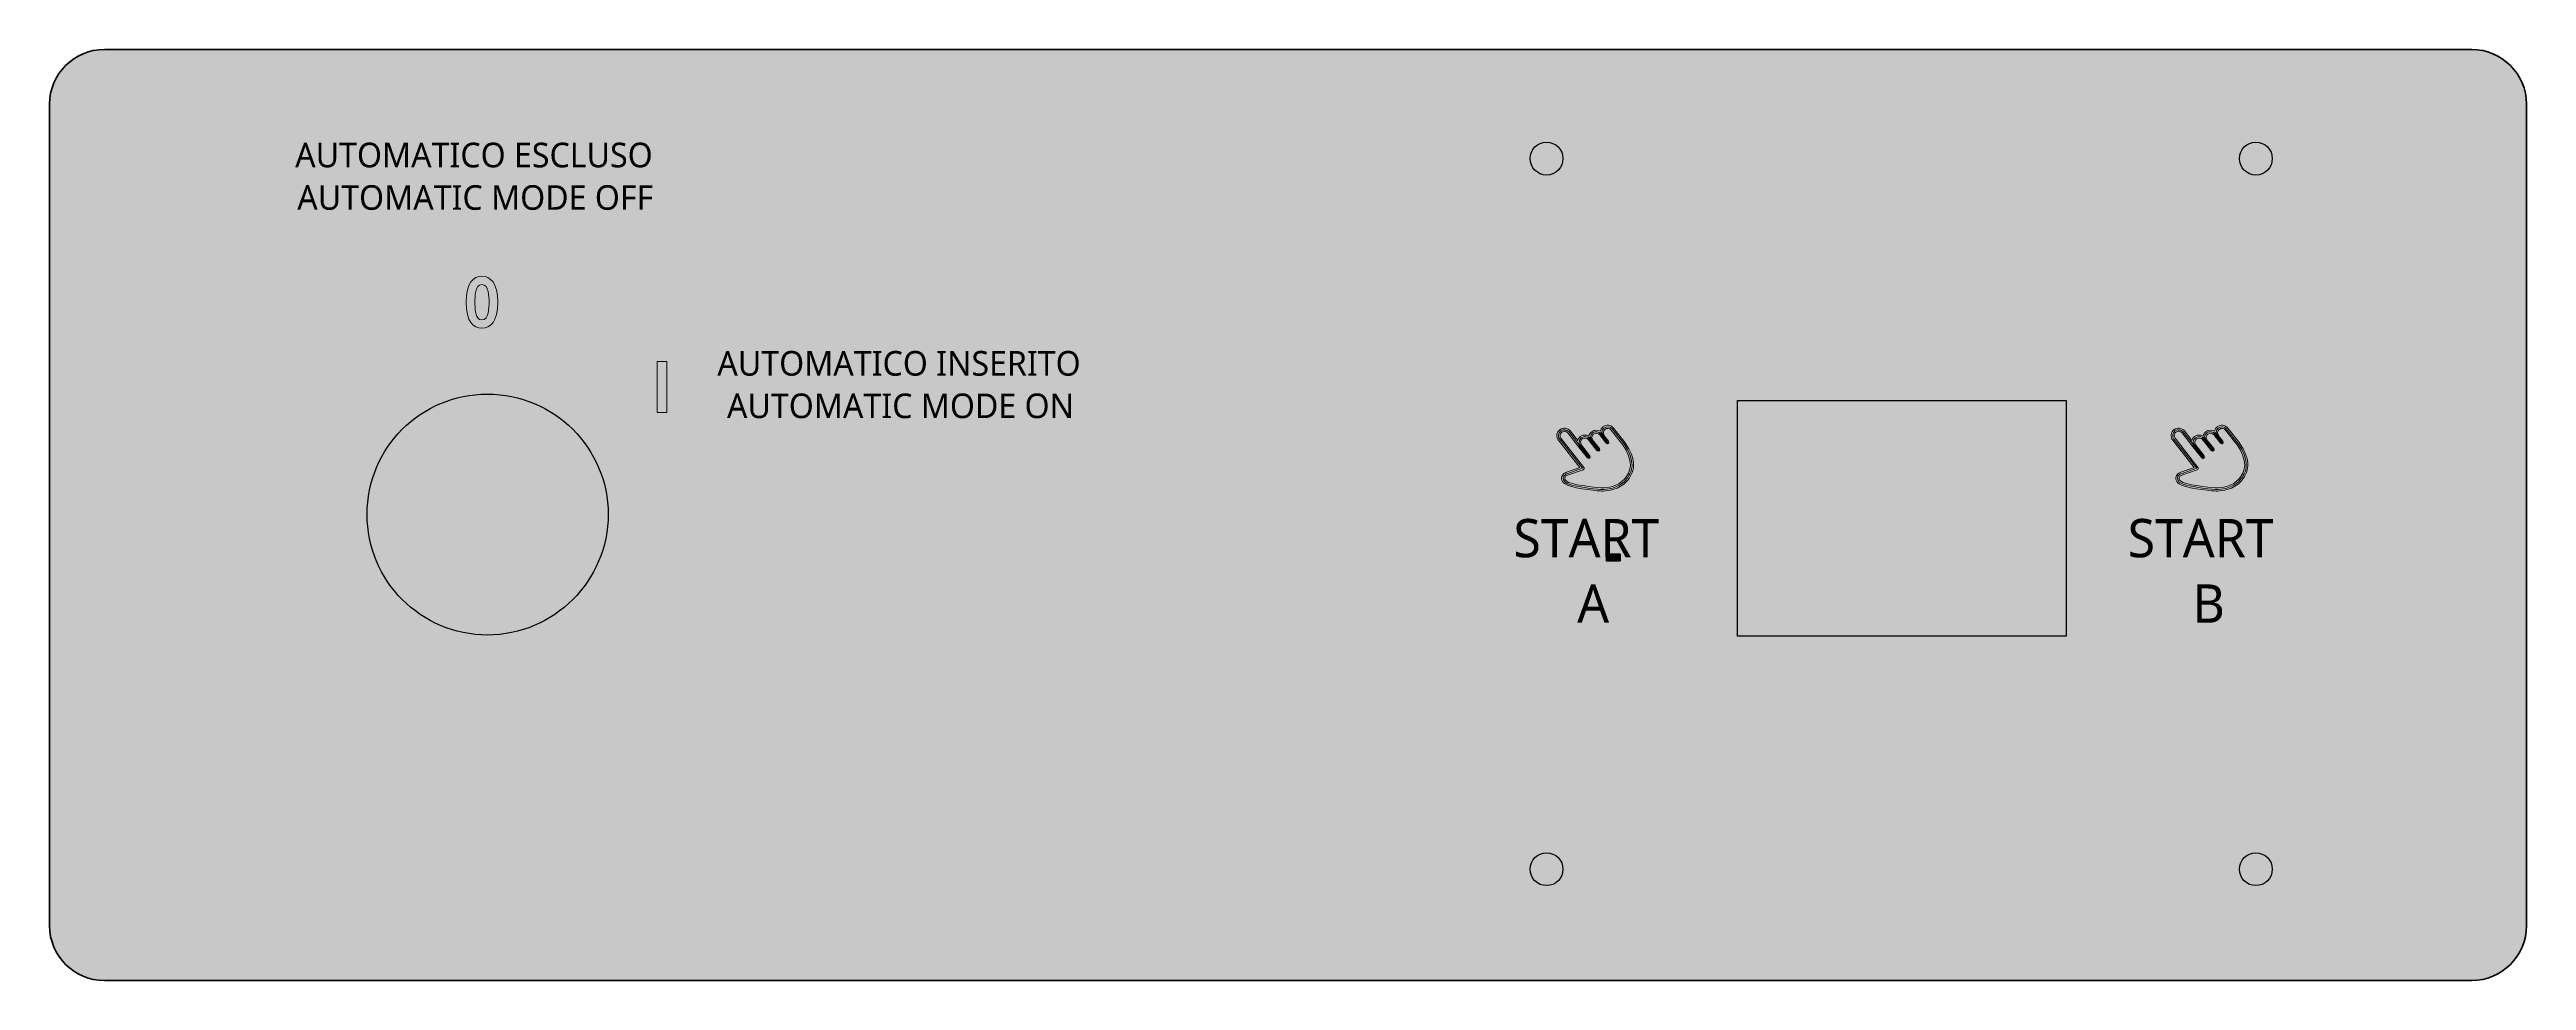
# Model space of a CAD drawing. Header units: millimetres. Extents: x -47 to 179, y -105 to -20.
import ezdxf

# ---------------------------------------------------------------- set-up
doc = ezdxf.new("R2010")
doc.units = ezdxf.units.MM
doc.header["$MEASUREMENT"] = 0
for name, color, linetype, lineweight in [('FUSTELLA', 7, 'Continuous', 0), ('Sfondo', 7, 'Continuous', 0), ('Simboli', 7, 'Continuous', 0), ('Testi', 7, 'Continuous', 0)]:
    doc.layers.add(name, color=color, linetype=linetype, lineweight=lineweight)

# ---------------------------------------------------------------- blocks, each defined once
blk = doc.blocks.new('Block_0')
at = {"layer": 'Simboli', "color": 9, "lineweight": 35, "true_color": 0xc8c8c8}
for p, q in [((96.7, -66.55), (95.44, -66.55)), ((95.44, -67.18), (95.44, -66.55)), ((96.7, -67.18), (96.7, -66.55))]:
    blk.add_line(p, q, dxfattribs=at)
blk = doc.blocks.new('Block_2')
at = {"layer": 'Simboli', "true_color": 0x000000, "transparency": 33554687}
h = blk.add_hatch(color=18, dxfattribs=at)
h.dxf.hatch_style = 2
edge = h.paths.add_edge_path()
edge.add_spline(control_points=[(91.61, -55.32), (91.52, -55.32), (91.44, -55.35), (91.36, -55.41), (91.28, -55.47), (91.22, -55.57), (91.21, -55.68), (91.2, -55.78), (91.23, -55.89), (91.29, -55.97), (91.29, -55.97), (93.37, -58.62), (93.37, -58.62), (93.4, -58.65), (93.41, -58.7), (93.4, -58.75), (93.39, -58.79), (93.35, -58.83), (93.31, -58.84), (93.31, -58.84), (91.89, -59.33), (91.89, -59.33), (91.85, -59.35), (91.72, -59.41), (91.67, -59.49), (91.65, -59.53), (91.62, -59.61), (91.65, -59.7), (91.69, -59.81), (91.81, -59.91), (91.99, -59.99), (92.76, -60.31), (95.02, -60.5), (95.04, -60.5), (95.04, -60.5), (95.04, -60.5), (95.05, -60.5), (95.12, -60.5), (96.15, -60.5), (96.85, -59.92), (97.12, -59.71), (97.45, -59.3), (97.58, -58.79), (97.59, -58.77), (97.89, -57.92), (96.93, -56.57), (96.93, -56.57), (95.87, -55.22), (95.87, -55.22), (95.74, -55.04), (95.48, -55.01), (95.31, -55.15), (95.14, -55.29), (95.11, -55.54), (95.24, -55.71), (95.24, -55.71), (95.24, -55.71), (95.24, -55.71), (95.29, -55.78), (95.28, -55.87), (95.22, -55.91), (95.16, -55.96), (95.07, -55.95), (95.02, -55.89), (95.02, -55.89), (95.02, -55.89), (95.02, -55.89), (95.02, -55.89), (94.84, -55.66), (94.84, -55.66), (94.7, -55.49), (94.45, -55.45), (94.27, -55.59), (94.19, -55.66), (94.14, -55.75), (94.12, -55.86), (94.11, -55.97), (94.14, -56.07), (94.21, -56.15), (94.25, -56.22), (94.24, -56.31), (94.18, -56.36), (94.12, -56.4), (94.03, -56.39), (93.98, -56.33), (93.98, -56.33), (93.8, -56.1), (93.8, -56.1), (93.73, -56.02), (93.64, -55.96), (93.53, -55.95), (93.43, -55.94), (93.32, -55.97), (93.24, -56.03), (93.06, -56.17), (93.03, -56.42), (93.17, -56.6), (93.22, -56.66), (93.21, -56.75), (93.14, -56.8), (93.08, -56.85), (92.99, -56.83), (92.94, -56.77), (92.94, -56.77), (92.94, -56.77), (92.94, -56.77), (92.94, -56.77), (92.94, -56.77), (92.94, -56.77), (92.94, -56.77), (91.93, -55.48), (91.93, -55.48), (91.85, -55.38), (91.73, -55.32), (91.61, -55.32)], knot_values=[0, 0, 0, 0, 1, 1, 1, 2, 2, 2, 3, 3, 3, 4, 4, 4, 5, 5, 5, 6, 6, 6, 7, 7, 7, 8, 8, 8, 9, 9, 9, 10, 10, 10, 11, 11, 11, 12, 12, 12, 13, 13, 13, 14, 14, 14, 15, 15, 15, 16, 16, 16, 17, 17, 17, 18, 18, 18, 19, 19, 19, 20, 20, 20, 21, 21, 21, 22, 22, 22, 23, 23, 23, 24, 24, 24, 25, 25, 25, 26, 26, 26, 27, 27, 27, 28, 28, 28, 29, 29, 29, 30, 30, 30, 31, 31, 31, 32, 32, 32, 33, 33, 33, 34, 34, 34, 35, 35, 35, 36, 36, 36, 37, 37, 37, 38, 38, 38, 38], degree=3, periodic=0)
edge = h.paths.add_edge_path()
edge.add_spline(control_points=[(95.05, -60.79), (95.04, -60.79), (95.03, -60.79), (95.03, -60.79), (94.92, -60.78), (92.69, -60.59), (91.88, -60.25), (91.55, -60.11), (91.43, -59.93), (91.38, -59.79), (91.33, -59.65), (91.35, -59.49), (91.43, -59.35), (91.53, -59.16), (91.77, -59.07), (91.79, -59.06), (91.79, -59.06), (93.03, -58.64), (93.03, -58.64), (93.03, -58.64), (91.07, -56.15), (91.07, -56.15), (90.84, -55.85), (90.89, -55.42), (91.19, -55.18), (91.48, -54.95), (91.92, -55), (92.15, -55.3), (92.15, -55.3), (92.82, -56.16), (92.82, -56.16), (92.86, -56.02), (92.95, -55.9), (93.06, -55.81), (93.2, -55.7), (93.38, -55.65), (93.57, -55.67), (93.67, -55.68), (93.76, -55.71), (93.85, -55.77), (93.88, -55.61), (93.97, -55.47), (94.1, -55.37), (94.33, -55.18), (94.65, -55.18), (94.89, -55.33), (94.92, -55.17), (95, -55.03), (95.13, -54.93), (95.28, -54.81), (95.46, -54.76), (95.64, -54.78), (95.82, -54.81), (95.98, -54.9), (96.1, -55.04), (96.1, -55.04), (97.16, -56.39), (97.16, -56.39), (97.16, -56.39), (97.16, -56.4), (97.16, -56.4), (98.23, -57.9), (97.87, -58.84), (97.85, -58.88), (97.71, -59.43), (97.34, -59.9), (97.03, -60.15), (96.28, -60.76), (95.23, -60.79), (95.05, -60.79)], knot_values=[0, 0, 0, 0, 1, 1, 1, 2, 2, 2, 3, 3, 3, 4, 4, 4, 5, 5, 5, 6, 6, 6, 7, 7, 7, 8, 8, 8, 9, 9, 9, 10, 10, 10, 11, 11, 11, 12, 12, 12, 13, 13, 13, 14, 14, 14, 15, 15, 15, 16, 16, 16, 17, 17, 17, 18, 18, 18, 19, 19, 19, 20, 20, 20, 21, 21, 21, 22, 22, 22, 23, 23, 23, 23], degree=3, periodic=0)
at = {"layer": 'Simboli', "true_color": 0xc8c8c8, "transparency": 33554687}
h = blk.add_hatch(color=9, dxfattribs=at)
h.dxf.hatch_style = 2
edge = h.paths.add_edge_path()
edge.add_spline(control_points=[(97.05, -56.48), (97.05, -56.48), (95.99, -55.13), (95.99, -55.13), (95.8, -54.89), (95.46, -54.85), (95.22, -55.04), (94.99, -55.22), (94.95, -55.57), (95.13, -55.8), (95.13, -55.8), (94.95, -55.57), (94.95, -55.57), (94.76, -55.34), (94.42, -55.29), (94.18, -55.48), (93.95, -55.66), (93.91, -56.01), (94.09, -56.24), (94.09, -56.24), (93.91, -56.01), (93.91, -56.01), (93.73, -55.78), (93.38, -55.74), (93.15, -55.92), (92.91, -56.11), (92.87, -56.45), (93.06, -56.68), (93.06, -56.68), (92.04, -55.39), (92.04, -55.39), (91.85, -55.15), (91.51, -55.11), (91.27, -55.3), (91.27, -55.3), (91.27, -55.3), (91.27, -55.3), (91.04, -55.48), (91, -55.83), (91.18, -56.06), (91.18, -56.06), (93.26, -58.71), (93.26, -58.71), (93.26, -58.71), (91.84, -59.2), (91.84, -59.2), (91.84, -59.2), (91.64, -59.27), (91.55, -59.42), (91.44, -59.62), (91.48, -59.93), (91.93, -60.12), (92.73, -60.45), (95.03, -60.65), (95.03, -60.65), (95.03, -60.65), (96.17, -60.67), (96.94, -60.04), (97.25, -59.79), (97.59, -59.34), (97.72, -58.83), (97.72, -58.83), (98.08, -57.93), (97.05, -56.48)], knot_values=[0, 0, 0, 0, 1, 1, 1, 2, 2, 2, 3, 3, 3, 4, 4, 4, 5, 5, 5, 6, 6, 6, 7, 7, 7, 8, 8, 8, 9, 9, 9, 10, 10, 10, 11, 11, 11, 12, 12, 12, 13, 13, 13, 14, 14, 14, 15, 15, 15, 16, 16, 16, 17, 17, 17, 18, 18, 18, 19, 19, 19, 20, 20, 20, 21, 21, 21, 21], degree=3, periodic=0)
at = {"layer": 'Simboli'}
for points, knots in [([(95.05, -60.79), (95.04, -60.79), (95.03, -60.79), (95.03, -60.79), (94.92, -60.78), (92.69, -60.59), (91.88, -60.25), (91.55, -60.11), (91.43, -59.93), (91.38, -59.79), (91.33, -59.65), (91.35, -59.49), (91.43, -59.35), (91.53, -59.16), (91.77, -59.07), (91.79, -59.06), (91.79, -59.06), (93.03, -58.64), (93.03, -58.64), (93.03, -58.64), (91.07, -56.15), (91.07, -56.15), (90.84, -55.85), (90.89, -55.42), (91.19, -55.18), (91.48, -54.95), (91.92, -55), (92.15, -55.3), (92.15, -55.3), (92.82, -56.16), (92.82, -56.16), (92.86, -56.02), (92.95, -55.9), (93.06, -55.81), (93.2, -55.7), (93.38, -55.65), (93.57, -55.67), (93.67, -55.68), (93.76, -55.71), (93.85, -55.77), (93.88, -55.61), (93.97, -55.47), (94.1, -55.37), (94.33, -55.18), (94.65, -55.18), (94.89, -55.33), (94.92, -55.17), (95, -55.03), (95.13, -54.93), (95.28, -54.81), (95.46, -54.76), (95.64, -54.78), (95.82, -54.81), (95.98, -54.9), (96.1, -55.04), (96.1, -55.04), (97.16, -56.39), (97.16, -56.39), (97.16, -56.39), (97.16, -56.4), (97.16, -56.4), (98.23, -57.9), (97.87, -58.84), (97.85, -58.88), (97.71, -59.43), (97.34, -59.9), (97.03, -60.15), (96.28, -60.76), (95.23, -60.79), (95.05, -60.79)], [0, 0, 0, 0, 1, 1, 1, 2, 2, 2, 3, 3, 3, 4, 4, 4, 5, 5, 5, 6, 6, 6, 7, 7, 7, 8, 8, 8, 9, 9, 9, 10, 10, 10, 11, 11, 11, 12, 12, 12, 13, 13, 13, 14, 14, 14, 15, 15, 15, 16, 16, 16, 17, 17, 17, 18, 18, 18, 19, 19, 19, 20, 20, 20, 21, 21, 21, 22, 22, 22, 23, 23, 23, 23]), ([(97.05, -56.48), (97.05, -56.48), (95.99, -55.13), (95.99, -55.13), (95.8, -54.89), (95.46, -54.85), (95.22, -55.04), (94.99, -55.22), (94.95, -55.57), (95.13, -55.8), (95.13, -55.8), (94.95, -55.57), (94.95, -55.57), (94.76, -55.34), (94.42, -55.29), (94.18, -55.48), (93.95, -55.66), (93.91, -56.01), (94.09, -56.24), (94.09, -56.24), (93.91, -56.01), (93.91, -56.01), (93.73, -55.78), (93.38, -55.74), (93.15, -55.92), (92.91, -56.11), (92.87, -56.45), (93.06, -56.68), (93.06, -56.68), (92.04, -55.39), (92.04, -55.39), (91.85, -55.15), (91.51, -55.11), (91.27, -55.3), (91.27, -55.3), (91.27, -55.3), (91.27, -55.3), (91.04, -55.48), (91, -55.83), (91.18, -56.06), (91.18, -56.06), (93.26, -58.71), (93.26, -58.71), (93.26, -58.71), (91.84, -59.2), (91.84, -59.2), (91.84, -59.2), (91.64, -59.27), (91.55, -59.42), (91.44, -59.62), (91.48, -59.93), (91.93, -60.12), (92.73, -60.45), (95.03, -60.65), (95.03, -60.65), (95.03, -60.65), (96.17, -60.67), (96.94, -60.04), (97.25, -59.79), (97.59, -59.34), (97.72, -58.83), (97.72, -58.83), (98.08, -57.93), (97.05, -56.48)], [0, 0, 0, 0, 1, 1, 1, 2, 2, 2, 3, 3, 3, 4, 4, 4, 5, 5, 5, 6, 6, 6, 7, 7, 7, 8, 8, 8, 9, 9, 9, 10, 10, 10, 11, 11, 11, 12, 12, 12, 13, 13, 13, 14, 14, 14, 15, 15, 15, 16, 16, 16, 17, 17, 17, 18, 18, 18, 19, 19, 19, 20, 20, 20, 21, 21, 21, 21]), ([(91.61, -55.32), (91.52, -55.32), (91.44, -55.35), (91.36, -55.41), (91.28, -55.47), (91.22, -55.57), (91.21, -55.68), (91.2, -55.78), (91.23, -55.89), (91.29, -55.97), (91.29, -55.97), (93.37, -58.62), (93.37, -58.62), (93.4, -58.65), (93.41, -58.7), (93.4, -58.75), (93.39, -58.79), (93.35, -58.83), (93.31, -58.84), (93.31, -58.84), (91.89, -59.33), (91.89, -59.33), (91.85, -59.35), (91.72, -59.41), (91.67, -59.49), (91.65, -59.53), (91.62, -59.61), (91.65, -59.7), (91.69, -59.81), (91.81, -59.91), (91.99, -59.99), (92.76, -60.31), (95.02, -60.5), (95.04, -60.5), (95.04, -60.5), (95.04, -60.5), (95.05, -60.5), (95.12, -60.5), (96.15, -60.5), (96.85, -59.92), (97.12, -59.71), (97.45, -59.3), (97.58, -58.79), (97.59, -58.77), (97.89, -57.92), (96.93, -56.57), (96.93, -56.57), (95.87, -55.22), (95.87, -55.22), (95.74, -55.04), (95.48, -55.01), (95.31, -55.15), (95.14, -55.29), (95.11, -55.54), (95.24, -55.71), (95.24, -55.71), (95.24, -55.71), (95.24, -55.71), (95.29, -55.78), (95.28, -55.87), (95.22, -55.91), (95.16, -55.96), (95.07, -55.95), (95.02, -55.89), (95.02, -55.89), (95.02, -55.89), (95.02, -55.89), (95.02, -55.89), (94.84, -55.66), (94.84, -55.66), (94.7, -55.49), (94.45, -55.45), (94.27, -55.59), (94.19, -55.66), (94.14, -55.75), (94.12, -55.86), (94.11, -55.97), (94.14, -56.07), (94.21, -56.15), (94.25, -56.22), (94.24, -56.31), (94.18, -56.36), (94.12, -56.4), (94.03, -56.39), (93.98, -56.33), (93.98, -56.33), (93.8, -56.1), (93.8, -56.1), (93.73, -56.02), (93.64, -55.96), (93.53, -55.95), (93.43, -55.94), (93.32, -55.97), (93.24, -56.03), (93.06, -56.17), (93.03, -56.42), (93.17, -56.6), (93.22, -56.66), (93.21, -56.75), (93.14, -56.8), (93.08, -56.85), (92.99, -56.83), (92.94, -56.77), (92.94, -56.77), (92.94, -56.77), (92.94, -56.77), (92.94, -56.77), (92.94, -56.77), (92.94, -56.77), (92.94, -56.77), (91.93, -55.48), (91.93, -55.48), (91.85, -55.38), (91.73, -55.32), (91.61, -55.32)], [0, 0, 0, 0, 1, 1, 1, 2, 2, 2, 3, 3, 3, 4, 4, 4, 5, 5, 5, 6, 6, 6, 7, 7, 7, 8, 8, 8, 9, 9, 9, 10, 10, 10, 11, 11, 11, 12, 12, 12, 13, 13, 13, 14, 14, 14, 15, 15, 15, 16, 16, 16, 17, 17, 17, 18, 18, 18, 19, 19, 19, 20, 20, 20, 21, 21, 21, 22, 22, 22, 23, 23, 23, 24, 24, 24, 25, 25, 25, 26, 26, 26, 27, 27, 27, 28, 28, 28, 29, 29, 29, 30, 30, 30, 31, 31, 31, 32, 32, 32, 33, 33, 33, 34, 34, 34, 35, 35, 35, 36, 36, 36, 37, 37, 37, 38, 38, 38, 38])]:
    blk.add_open_spline(points, degree=3, knots=knots, dxfattribs=at)
blk = doc.blocks.new('Block_3')
at = {"layer": 'Simboli', "true_color": 0x000000, "transparency": 33554687}
h = blk.add_hatch(color=18, dxfattribs=at)
h.dxf.hatch_style = 2
edge = h.paths.add_edge_path()
edge.add_spline(control_points=[(95.54, -56.47), (95.49, -56.47), (95.45, -56.45), (95.43, -56.41), (95.43, -56.41), (94.83, -55.66), (94.83, -55.66), (94.79, -55.6), (94.8, -55.51), (94.86, -55.47), (94.92, -55.42), (95.01, -55.43), (95.05, -55.49), (95.05, -55.49), (95.64, -56.24), (95.64, -56.24), (95.69, -56.3), (95.68, -56.39), (95.62, -56.44), (95.6, -56.46), (95.57, -56.47), (95.54, -56.47)], knot_values=[0, 0, 0, 0, 1, 1, 1, 2, 2, 2, 3, 3, 3, 4, 4, 4, 5, 5, 5, 6, 6, 6, 7, 7, 7, 7], degree=3, periodic=0)
at = {"layer": 'Simboli'}
blk.add_line((94.94, -55.57), (95.54, -56.33), dxfattribs=at)
blk.add_open_spline([(95.54, -56.47), (95.49, -56.47), (95.45, -56.45), (95.43, -56.41), (95.43, -56.41), (94.83, -55.66), (94.83, -55.66), (94.79, -55.6), (94.8, -55.51), (94.86, -55.47), (94.92, -55.42), (95.01, -55.43), (95.05, -55.49), (95.05, -55.49), (95.64, -56.24), (95.64, -56.24), (95.69, -56.3), (95.68, -56.39), (95.62, -56.44), (95.6, -56.46), (95.57, -56.47), (95.54, -56.47)], degree=3, knots=[0, 0, 0, 0, 1, 1, 1, 2, 2, 2, 3, 3, 3, 4, 4, 4, 5, 5, 5, 6, 6, 6, 7, 7, 7, 7], dxfattribs=at)
blk = doc.blocks.new('Block_1')
at = {"layer": 'Simboli', "true_color": 0x000000, "transparency": 33554687}
h = blk.add_hatch(color=18, dxfattribs=at)
h.dxf.hatch_style = 2
edge = h.paths.add_edge_path()
edge.add_spline(control_points=[(94.69, -57.14), (94.65, -57.14), (94.61, -57.12), (94.58, -57.08), (94.58, -57.08), (93.8, -56.1), (93.8, -56.1), (93.76, -56.03), (93.77, -55.94), (93.83, -55.9), (93.89, -55.85), (93.98, -55.86), (94.03, -55.92), (94.03, -55.92), (94.8, -56.9), (94.8, -56.9), (94.85, -56.97), (94.84, -57.06), (94.78, -57.1), (94.75, -57.13), (94.72, -57.14), (94.69, -57.14)], knot_values=[0, 0, 0, 0, 1, 1, 1, 2, 2, 2, 3, 3, 3, 4, 4, 4, 5, 5, 5, 6, 6, 6, 7, 7, 7, 7], degree=3, periodic=0)
h = blk.add_hatch(color=18, dxfattribs=at)
h.dxf.hatch_style = 2
edge = h.paths.add_edge_path()
edge.add_spline(control_points=[(93.83, -57.81), (93.79, -57.81), (93.75, -57.79), (93.72, -57.76), (93.72, -57.76), (92.94, -56.77), (92.94, -56.77), (92.9, -56.71), (92.91, -56.62), (92.97, -56.57), (93.03, -56.52), (93.12, -56.53), (93.17, -56.6), (93.17, -56.6), (93.94, -57.58), (93.94, -57.58), (93.99, -57.64), (93.98, -57.73), (93.92, -57.78), (93.89, -57.8), (93.86, -57.81), (93.83, -57.81)], knot_values=[0, 0, 0, 0, 1, 1, 1, 2, 2, 2, 3, 3, 3, 4, 4, 4, 5, 5, 5, 6, 6, 6, 7, 7, 7, 7], degree=3, periodic=0)
at = {"layer": 'Simboli'}
for points in [[(94.69, -57.14), (94.65, -57.14), (94.61, -57.12), (94.58, -57.08), (94.58, -57.08), (93.8, -56.1), (93.8, -56.1), (93.76, -56.03), (93.77, -55.94), (93.83, -55.9), (93.89, -55.85), (93.98, -55.86), (94.03, -55.92), (94.03, -55.92), (94.8, -56.9), (94.8, -56.9), (94.85, -56.97), (94.84, -57.06), (94.78, -57.1), (94.75, -57.13), (94.72, -57.14), (94.69, -57.14)], [(93.83, -57.81), (93.79, -57.81), (93.75, -57.79), (93.72, -57.76), (93.72, -57.76), (92.94, -56.77), (92.94, -56.77), (92.9, -56.71), (92.91, -56.62), (92.97, -56.57), (93.03, -56.52), (93.12, -56.53), (93.17, -56.6), (93.17, -56.6), (93.94, -57.58), (93.94, -57.58), (93.99, -57.64), (93.98, -57.73), (93.92, -57.78), (93.89, -57.8), (93.86, -57.81), (93.83, -57.81)]]:
    blk.add_open_spline(points, degree=3, knots=[0, 0, 0, 0, 1, 1, 1, 2, 2, 2, 3, 3, 3, 4, 4, 4, 5, 5, 5, 6, 6, 6, 7, 7, 7, 7], dxfattribs=at)
for name in ['Block_2', 'Block_3']:
    blk.add_blockref(name, (0, 0), dxfattribs=at)
blk = doc.blocks.new('Block_5')
at = {"layer": 'Simboli', "true_color": 0x000000, "transparency": 33554687}
h = blk.add_hatch(color=18, dxfattribs=at)
h.dxf.hatch_style = 2
edge = h.paths.add_edge_path()
edge.add_spline(control_points=[(147.65, -55.32), (147.57, -55.32), (147.48, -55.35), (147.41, -55.41), (147.32, -55.47), (147.27, -55.57), (147.26, -55.68), (147.24, -55.78), (147.27, -55.89), (147.34, -55.97), (147.34, -55.97), (149.42, -58.62), (149.42, -58.62), (149.45, -58.65), (149.46, -58.7), (149.44, -58.75), (149.43, -58.79), (149.4, -58.83), (149.35, -58.84), (149.35, -58.84), (147.93, -59.33), (147.93, -59.33), (147.89, -59.35), (147.77, -59.41), (147.72, -59.49), (147.7, -59.53), (147.66, -59.61), (147.7, -59.7), (147.73, -59.81), (147.85, -59.91), (148.03, -59.99), (148.8, -60.31), (151.06, -60.5), (151.09, -60.5), (151.09, -60.5), (151.09, -60.5), (151.09, -60.5), (151.16, -60.5), (152.2, -60.5), (152.9, -59.92), (153.16, -59.71), (153.5, -59.3), (153.63, -58.79), (153.64, -58.77), (153.94, -57.92), (152.98, -56.57), (152.98, -56.57), (151.92, -55.22), (151.92, -55.22), (151.78, -55.04), (151.53, -55.01), (151.35, -55.15), (151.18, -55.29), (151.15, -55.54), (151.29, -55.71), (151.29, -55.71), (151.29, -55.71), (151.29, -55.71), (151.34, -55.78), (151.33, -55.87), (151.26, -55.91), (151.2, -55.96), (151.11, -55.95), (151.06, -55.89), (151.06, -55.89), (151.06, -55.89), (151.06, -55.89), (151.06, -55.89), (150.88, -55.66), (150.88, -55.66), (150.74, -55.49), (150.49, -55.45), (150.32, -55.59), (150.23, -55.66), (150.18, -55.75), (150.17, -55.86), (150.15, -55.97), (150.18, -56.07), (150.25, -56.15), (150.3, -56.22), (150.29, -56.31), (150.23, -56.36), (150.16, -56.4), (150.07, -56.39), (150.03, -56.33), (150.03, -56.33), (149.84, -56.1), (149.84, -56.1), (149.78, -56.02), (149.68, -55.96), (149.58, -55.95), (149.47, -55.94), (149.37, -55.97), (149.28, -56.03), (149.11, -56.17), (149.08, -56.42), (149.21, -56.6), (149.26, -56.66), (149.25, -56.75), (149.19, -56.8), (149.13, -56.85), (149.04, -56.83), (148.99, -56.77), (148.99, -56.77), (148.99, -56.77), (148.99, -56.77), (148.99, -56.77), (148.99, -56.77), (148.99, -56.77), (148.99, -56.77), (147.97, -55.48), (147.97, -55.48), (147.89, -55.38), (147.77, -55.32), (147.65, -55.32)], knot_values=[0, 0, 0, 0, 1, 1, 1, 2, 2, 2, 3, 3, 3, 4, 4, 4, 5, 5, 5, 6, 6, 6, 7, 7, 7, 8, 8, 8, 9, 9, 9, 10, 10, 10, 11, 11, 11, 12, 12, 12, 13, 13, 13, 14, 14, 14, 15, 15, 15, 16, 16, 16, 17, 17, 17, 18, 18, 18, 19, 19, 19, 20, 20, 20, 21, 21, 21, 22, 22, 22, 23, 23, 23, 24, 24, 24, 25, 25, 25, 26, 26, 26, 27, 27, 27, 28, 28, 28, 29, 29, 29, 30, 30, 30, 31, 31, 31, 32, 32, 32, 33, 33, 33, 34, 34, 34, 35, 35, 35, 36, 36, 36, 37, 37, 37, 38, 38, 38, 38], degree=3, periodic=0)
edge = h.paths.add_edge_path()
edge.add_spline(control_points=[(151.1, -60.79), (151.08, -60.79), (151.08, -60.79), (151.07, -60.79), (150.97, -60.78), (148.73, -60.59), (147.92, -60.25), (147.59, -60.11), (147.47, -59.93), (147.43, -59.79), (147.38, -59.65), (147.39, -59.49), (147.47, -59.35), (147.58, -59.16), (147.81, -59.07), (147.84, -59.06), (147.84, -59.06), (149.07, -58.64), (149.07, -58.64), (149.07, -58.64), (147.11, -56.15), (147.11, -56.15), (146.88, -55.85), (146.93, -55.42), (147.23, -55.18), (147.53, -54.95), (147.96, -55), (148.19, -55.3), (148.19, -55.3), (148.87, -56.16), (148.87, -56.16), (148.91, -56.02), (148.99, -55.9), (149.1, -55.81), (149.25, -55.7), (149.43, -55.65), (149.61, -55.67), (149.71, -55.68), (149.81, -55.71), (149.89, -55.77), (149.93, -55.61), (150.01, -55.47), (150.14, -55.37), (150.38, -55.18), (150.69, -55.18), (150.93, -55.33), (150.96, -55.17), (151.05, -55.03), (151.18, -54.93), (151.32, -54.81), (151.5, -54.76), (151.68, -54.78), (151.87, -54.81), (152.03, -54.9), (152.14, -55.04), (152.14, -55.04), (153.2, -56.39), (153.2, -56.39), (153.2, -56.39), (153.21, -56.4), (153.21, -56.4), (154.27, -57.9), (153.91, -58.84), (153.9, -58.88), (153.76, -59.43), (153.38, -59.9), (153.08, -60.15), (152.32, -60.76), (151.27, -60.79), (151.1, -60.79)], knot_values=[0, 0, 0, 0, 1, 1, 1, 2, 2, 2, 3, 3, 3, 4, 4, 4, 5, 5, 5, 6, 6, 6, 7, 7, 7, 8, 8, 8, 9, 9, 9, 10, 10, 10, 11, 11, 11, 12, 12, 12, 13, 13, 13, 14, 14, 14, 15, 15, 15, 16, 16, 16, 17, 17, 17, 18, 18, 18, 19, 19, 19, 20, 20, 20, 21, 21, 21, 22, 22, 22, 23, 23, 23, 23], degree=3, periodic=0)
at = {"layer": 'Simboli', "true_color": 0xc8c8c8, "transparency": 33554687}
h = blk.add_hatch(color=9, dxfattribs=at)
h.dxf.hatch_style = 2
edge = h.paths.add_edge_path()
edge.add_spline(control_points=[(153.09, -56.48), (153.09, -56.48), (152.03, -55.13), (152.03, -55.13), (151.85, -54.89), (151.5, -54.85), (151.27, -55.04), (151.03, -55.22), (150.99, -55.57), (151.17, -55.8), (151.17, -55.8), (150.99, -55.57), (150.99, -55.57), (150.81, -55.34), (150.46, -55.29), (150.23, -55.48), (149.99, -55.66), (149.95, -56.01), (150.14, -56.24), (150.14, -56.24), (149.96, -56.01), (149.96, -56.01), (149.77, -55.78), (149.43, -55.74), (149.19, -55.92), (148.96, -56.11), (148.92, -56.45), (149.1, -56.68), (149.1, -56.68), (148.08, -55.39), (148.08, -55.39), (147.9, -55.15), (147.55, -55.11), (147.32, -55.3), (147.32, -55.3), (147.32, -55.3), (147.32, -55.3), (147.08, -55.48), (147.04, -55.83), (147.23, -56.06), (147.23, -56.06), (149.31, -58.71), (149.31, -58.71), (149.31, -58.71), (147.89, -59.2), (147.89, -59.2), (147.89, -59.2), (147.68, -59.27), (147.59, -59.42), (147.48, -59.62), (147.52, -59.93), (147.98, -60.12), (148.77, -60.45), (151.08, -60.65), (151.08, -60.65), (151.08, -60.65), (152.21, -60.67), (152.99, -60.04), (153.29, -59.79), (153.63, -59.34), (153.77, -58.83), (153.77, -58.83), (154.12, -57.93), (153.09, -56.48)], knot_values=[0, 0, 0, 0, 1, 1, 1, 2, 2, 2, 3, 3, 3, 4, 4, 4, 5, 5, 5, 6, 6, 6, 7, 7, 7, 8, 8, 8, 9, 9, 9, 10, 10, 10, 11, 11, 11, 12, 12, 12, 13, 13, 13, 14, 14, 14, 15, 15, 15, 16, 16, 16, 17, 17, 17, 18, 18, 18, 19, 19, 19, 20, 20, 20, 21, 21, 21, 21], degree=3, periodic=0)
at = {"layer": 'Simboli'}
for points, knots in [([(151.1, -60.79), (151.08, -60.79), (151.08, -60.79), (151.07, -60.79), (150.97, -60.78), (148.73, -60.59), (147.92, -60.25), (147.59, -60.11), (147.47, -59.93), (147.43, -59.79), (147.38, -59.65), (147.39, -59.49), (147.47, -59.35), (147.58, -59.16), (147.81, -59.07), (147.84, -59.06), (147.84, -59.06), (149.07, -58.64), (149.07, -58.64), (149.07, -58.64), (147.11, -56.15), (147.11, -56.15), (146.88, -55.85), (146.93, -55.42), (147.23, -55.18), (147.53, -54.95), (147.96, -55), (148.19, -55.3), (148.19, -55.3), (148.87, -56.16), (148.87, -56.16), (148.91, -56.02), (148.99, -55.9), (149.1, -55.81), (149.25, -55.7), (149.43, -55.65), (149.61, -55.67), (149.71, -55.68), (149.81, -55.71), (149.89, -55.77), (149.93, -55.61), (150.01, -55.47), (150.14, -55.37), (150.38, -55.18), (150.69, -55.18), (150.93, -55.33), (150.96, -55.17), (151.05, -55.03), (151.18, -54.93), (151.32, -54.81), (151.5, -54.76), (151.68, -54.78), (151.87, -54.81), (152.03, -54.9), (152.14, -55.04), (152.14, -55.04), (153.2, -56.39), (153.2, -56.39), (153.2, -56.39), (153.21, -56.4), (153.21, -56.4), (154.27, -57.9), (153.91, -58.84), (153.9, -58.88), (153.76, -59.43), (153.38, -59.9), (153.08, -60.15), (152.32, -60.76), (151.27, -60.79), (151.1, -60.79)], [0, 0, 0, 0, 1, 1, 1, 2, 2, 2, 3, 3, 3, 4, 4, 4, 5, 5, 5, 6, 6, 6, 7, 7, 7, 8, 8, 8, 9, 9, 9, 10, 10, 10, 11, 11, 11, 12, 12, 12, 13, 13, 13, 14, 14, 14, 15, 15, 15, 16, 16, 16, 17, 17, 17, 18, 18, 18, 19, 19, 19, 20, 20, 20, 21, 21, 21, 22, 22, 22, 23, 23, 23, 23]), ([(153.09, -56.48), (153.09, -56.48), (152.03, -55.13), (152.03, -55.13), (151.85, -54.89), (151.5, -54.85), (151.27, -55.04), (151.03, -55.22), (150.99, -55.57), (151.17, -55.8), (151.17, -55.8), (150.99, -55.57), (150.99, -55.57), (150.81, -55.34), (150.46, -55.29), (150.23, -55.48), (149.99, -55.66), (149.95, -56.01), (150.14, -56.24), (150.14, -56.24), (149.96, -56.01), (149.96, -56.01), (149.77, -55.78), (149.43, -55.74), (149.19, -55.92), (148.96, -56.11), (148.92, -56.45), (149.1, -56.68), (149.1, -56.68), (148.08, -55.39), (148.08, -55.39), (147.9, -55.15), (147.55, -55.11), (147.32, -55.3), (147.32, -55.3), (147.32, -55.3), (147.32, -55.3), (147.08, -55.48), (147.04, -55.83), (147.23, -56.06), (147.23, -56.06), (149.31, -58.71), (149.31, -58.71), (149.31, -58.71), (147.89, -59.2), (147.89, -59.2), (147.89, -59.2), (147.68, -59.27), (147.59, -59.42), (147.48, -59.62), (147.52, -59.93), (147.98, -60.12), (148.77, -60.45), (151.08, -60.65), (151.08, -60.65), (151.08, -60.65), (152.21, -60.67), (152.99, -60.04), (153.29, -59.79), (153.63, -59.34), (153.77, -58.83), (153.77, -58.83), (154.12, -57.93), (153.09, -56.48)], [0, 0, 0, 0, 1, 1, 1, 2, 2, 2, 3, 3, 3, 4, 4, 4, 5, 5, 5, 6, 6, 6, 7, 7, 7, 8, 8, 8, 9, 9, 9, 10, 10, 10, 11, 11, 11, 12, 12, 12, 13, 13, 13, 14, 14, 14, 15, 15, 15, 16, 16, 16, 17, 17, 17, 18, 18, 18, 19, 19, 19, 20, 20, 20, 21, 21, 21, 21]), ([(147.65, -55.32), (147.57, -55.32), (147.48, -55.35), (147.41, -55.41), (147.32, -55.47), (147.27, -55.57), (147.26, -55.68), (147.24, -55.78), (147.27, -55.89), (147.34, -55.97), (147.34, -55.97), (149.42, -58.62), (149.42, -58.62), (149.45, -58.65), (149.46, -58.7), (149.44, -58.75), (149.43, -58.79), (149.4, -58.83), (149.35, -58.84), (149.35, -58.84), (147.93, -59.33), (147.93, -59.33), (147.89, -59.35), (147.77, -59.41), (147.72, -59.49), (147.7, -59.53), (147.66, -59.61), (147.7, -59.7), (147.73, -59.81), (147.85, -59.91), (148.03, -59.99), (148.8, -60.31), (151.06, -60.5), (151.09, -60.5), (151.09, -60.5), (151.09, -60.5), (151.09, -60.5), (151.16, -60.5), (152.2, -60.5), (152.9, -59.92), (153.16, -59.71), (153.5, -59.3), (153.63, -58.79), (153.64, -58.77), (153.94, -57.92), (152.98, -56.57), (152.98, -56.57), (151.92, -55.22), (151.92, -55.22), (151.78, -55.04), (151.53, -55.01), (151.35, -55.15), (151.18, -55.29), (151.15, -55.54), (151.29, -55.71), (151.29, -55.71), (151.29, -55.71), (151.29, -55.71), (151.34, -55.78), (151.33, -55.87), (151.26, -55.91), (151.2, -55.96), (151.11, -55.95), (151.06, -55.89), (151.06, -55.89), (151.06, -55.89), (151.06, -55.89), (151.06, -55.89), (150.88, -55.66), (150.88, -55.66), (150.74, -55.49), (150.49, -55.45), (150.32, -55.59), (150.23, -55.66), (150.18, -55.75), (150.17, -55.86), (150.15, -55.97), (150.18, -56.07), (150.25, -56.15), (150.3, -56.22), (150.29, -56.31), (150.23, -56.36), (150.16, -56.4), (150.07, -56.39), (150.03, -56.33), (150.03, -56.33), (149.84, -56.1), (149.84, -56.1), (149.78, -56.02), (149.68, -55.96), (149.58, -55.95), (149.47, -55.94), (149.37, -55.97), (149.28, -56.03), (149.11, -56.17), (149.08, -56.42), (149.21, -56.6), (149.26, -56.66), (149.25, -56.75), (149.19, -56.8), (149.13, -56.85), (149.04, -56.83), (148.99, -56.77), (148.99, -56.77), (148.99, -56.77), (148.99, -56.77), (148.99, -56.77), (148.99, -56.77), (148.99, -56.77), (148.99, -56.77), (147.97, -55.48), (147.97, -55.48), (147.89, -55.38), (147.77, -55.32), (147.65, -55.32)], [0, 0, 0, 0, 1, 1, 1, 2, 2, 2, 3, 3, 3, 4, 4, 4, 5, 5, 5, 6, 6, 6, 7, 7, 7, 8, 8, 8, 9, 9, 9, 10, 10, 10, 11, 11, 11, 12, 12, 12, 13, 13, 13, 14, 14, 14, 15, 15, 15, 16, 16, 16, 17, 17, 17, 18, 18, 18, 19, 19, 19, 20, 20, 20, 21, 21, 21, 22, 22, 22, 23, 23, 23, 24, 24, 24, 25, 25, 25, 26, 26, 26, 27, 27, 27, 28, 28, 28, 29, 29, 29, 30, 30, 30, 31, 31, 31, 32, 32, 32, 33, 33, 33, 34, 34, 34, 35, 35, 35, 36, 36, 36, 37, 37, 37, 38, 38, 38, 38])]:
    blk.add_open_spline(points, degree=3, knots=knots, dxfattribs=at)
blk = doc.blocks.new('Block_6')
at = {"layer": 'Simboli', "true_color": 0x000000, "transparency": 33554687}
h = blk.add_hatch(color=18, dxfattribs=at)
h.dxf.hatch_style = 2
edge = h.paths.add_edge_path()
edge.add_spline(control_points=[(151.58, -56.47), (151.54, -56.47), (151.5, -56.45), (151.47, -56.41), (151.47, -56.41), (150.88, -55.66), (150.88, -55.66), (150.83, -55.6), (150.84, -55.51), (150.9, -55.47), (150.96, -55.42), (151.05, -55.43), (151.1, -55.49), (151.1, -55.49), (151.69, -56.24), (151.69, -56.24), (151.74, -56.3), (151.73, -56.39), (151.67, -56.44), (151.64, -56.46), (151.61, -56.47), (151.58, -56.47)], knot_values=[0, 0, 0, 0, 1, 1, 1, 2, 2, 2, 3, 3, 3, 4, 4, 4, 5, 5, 5, 6, 6, 6, 7, 7, 7, 7], degree=3, periodic=0)
at = {"layer": 'Simboli'}
blk.add_line((150.99, -55.57), (151.58, -56.33), dxfattribs=at)
blk.add_open_spline([(151.58, -56.47), (151.54, -56.47), (151.5, -56.45), (151.47, -56.41), (151.47, -56.41), (150.88, -55.66), (150.88, -55.66), (150.83, -55.6), (150.84, -55.51), (150.9, -55.47), (150.96, -55.42), (151.05, -55.43), (151.1, -55.49), (151.1, -55.49), (151.69, -56.24), (151.69, -56.24), (151.74, -56.3), (151.73, -56.39), (151.67, -56.44), (151.64, -56.46), (151.61, -56.47), (151.58, -56.47)], degree=3, knots=[0, 0, 0, 0, 1, 1, 1, 2, 2, 2, 3, 3, 3, 4, 4, 4, 5, 5, 5, 6, 6, 6, 7, 7, 7, 7], dxfattribs=at)
blk = doc.blocks.new('Block_4')
at = {"layer": 'Simboli', "true_color": 0x000000, "transparency": 33554687}
h = blk.add_hatch(color=18, dxfattribs=at)
h.dxf.hatch_style = 2
edge = h.paths.add_edge_path()
edge.add_spline(control_points=[(150.73, -57.14), (150.69, -57.14), (150.65, -57.12), (150.62, -57.08), (150.62, -57.08), (149.85, -56.1), (149.85, -56.1), (149.8, -56.03), (149.81, -55.94), (149.87, -55.9), (149.93, -55.85), (150.02, -55.86), (150.07, -55.92), (150.07, -55.92), (150.85, -56.9), (150.85, -56.9), (150.9, -56.97), (150.89, -57.06), (150.82, -57.1), (150.8, -57.13), (150.77, -57.14), (150.73, -57.14)], knot_values=[0, 0, 0, 0, 1, 1, 1, 2, 2, 2, 3, 3, 3, 4, 4, 4, 5, 5, 5, 6, 6, 6, 7, 7, 7, 7], degree=3, periodic=0)
h = blk.add_hatch(color=18, dxfattribs=at)
h.dxf.hatch_style = 2
edge = h.paths.add_edge_path()
edge.add_spline(control_points=[(149.87, -57.81), (149.83, -57.81), (149.79, -57.79), (149.76, -57.76), (149.76, -57.76), (148.99, -56.77), (148.99, -56.77), (148.94, -56.71), (148.95, -56.62), (149.01, -56.57), (149.07, -56.52), (149.16, -56.53), (149.21, -56.6), (149.21, -56.6), (149.99, -57.58), (149.99, -57.58), (150.04, -57.64), (150.02, -57.73), (149.96, -57.78), (149.94, -57.8), (149.91, -57.81), (149.87, -57.81)], knot_values=[0, 0, 0, 0, 1, 1, 1, 2, 2, 2, 3, 3, 3, 4, 4, 4, 5, 5, 5, 6, 6, 6, 7, 7, 7, 7], degree=3, periodic=0)
at = {"layer": 'Simboli'}
for points in [[(150.73, -57.14), (150.69, -57.14), (150.65, -57.12), (150.62, -57.08), (150.62, -57.08), (149.85, -56.1), (149.85, -56.1), (149.8, -56.03), (149.81, -55.94), (149.87, -55.9), (149.93, -55.85), (150.02, -55.86), (150.07, -55.92), (150.07, -55.92), (150.85, -56.9), (150.85, -56.9), (150.9, -56.97), (150.89, -57.06), (150.82, -57.1), (150.8, -57.13), (150.77, -57.14), (150.73, -57.14)], [(149.87, -57.81), (149.83, -57.81), (149.79, -57.79), (149.76, -57.76), (149.76, -57.76), (148.99, -56.77), (148.99, -56.77), (148.94, -56.71), (148.95, -56.62), (149.01, -56.57), (149.07, -56.52), (149.16, -56.53), (149.21, -56.6), (149.21, -56.6), (149.99, -57.58), (149.99, -57.58), (150.04, -57.64), (150.02, -57.73), (149.96, -57.78), (149.94, -57.8), (149.91, -57.81), (149.87, -57.81)]]:
    blk.add_open_spline(points, degree=3, knots=[0, 0, 0, 0, 1, 1, 1, 2, 2, 2, 3, 3, 3, 4, 4, 4, 5, 5, 5, 6, 6, 6, 7, 7, 7, 7], dxfattribs=at)
for name in ['Block_5', 'Block_6']:
    blk.add_blockref(name, (0, 0), dxfattribs=at)
blk = doc.blocks.new('Block_7')
at = {"layer": 'Testi', "true_color": 0xec672d, "transparency": 33554687}
h = blk.add_hatch(color=30, dxfattribs=at)
h.dxf.hatch_style = 2
edge = h.paths.add_edge_path()
edge.add_spline(control_points=[(-7.16, -45.16), (-6.51, -45.16), (-6.51, -44.04), (-6.51, -43.53), (-6.51, -43.06), (-6.51, -41.94), (-7.16, -41.94), (-7.8, -41.94), (-7.8, -43.06), (-7.8, -43.53), (-7.8, -44.04), (-7.8, -45.16), (-7.16, -45.16)], knot_values=[0, 0, 0, 0, 1, 1, 1, 2, 2, 2, 3, 3, 3, 4, 4, 4, 4], degree=3, periodic=0)
edge = h.paths.add_edge_path()
edge.add_spline(control_points=[(-7.16, -41.18), (-6.38, -41.18), (-5.72, -41.76), (-5.72, -43.53), (-5.72, -45.35), (-6.38, -45.92), (-7.16, -45.92), (-7.94, -45.92), (-8.6, -45.35), (-8.6, -43.53), (-8.6, -41.76), (-7.94, -41.18), (-7.16, -41.18)], knot_values=[0, 0, 0, 0, 1, 1, 1, 2, 2, 2, 3, 3, 3, 4, 4, 4, 4], degree=3, periodic=0)
at = {"layer": 'Testi'}
for points in [[(-7.16, -41.18), (-6.38, -41.18), (-5.72, -41.76), (-5.72, -43.53), (-5.72, -45.35), (-6.38, -45.92), (-7.16, -45.92), (-7.94, -45.92), (-8.6, -45.35), (-8.6, -43.53), (-8.6, -41.76), (-7.94, -41.18), (-7.16, -41.18)], [(-7.16, -45.16), (-6.51, -45.16), (-6.51, -44.04), (-6.51, -43.53), (-6.51, -43.06), (-6.51, -41.94), (-7.16, -41.94), (-7.8, -41.94), (-7.8, -43.06), (-7.8, -43.53), (-7.8, -44.04), (-7.8, -45.16), (-7.16, -45.16)]]:
    blk.add_open_spline(points, degree=3, knots=[0, 0, 0, 0, 1, 1, 1, 2, 2, 2, 3, 3, 3, 4, 4, 4, 4], dxfattribs=at)
blk = doc.blocks.new('Block_8')
at = {"layer": 'Testi', "true_color": 0xec672d, "transparency": 33554687}
h = blk.add_hatch(color=30, dxfattribs=at)
h.dxf.hatch_style = 2
edge = h.paths.add_edge_path()
edge.add_spline(control_points=[(8.84, -48.97), (8.84, -48.97), (9.72, -48.97), (9.72, -48.97), (9.72, -48.97), (9.72, -53.62), (9.72, -53.62), (9.72, -53.62), (8.84, -53.62), (8.84, -53.62), (8.84, -53.62), (8.84, -48.97), (8.84, -48.97)], knot_values=[0, 0, 0, 0, 1, 1, 1, 2, 2, 2, 3, 3, 3, 4, 4, 4, 4], degree=3, periodic=0)
at = {"layer": 'Testi'}
blk.add_open_spline([(8.84, -48.97), (8.84, -48.97), (9.72, -48.97), (9.72, -48.97), (9.72, -48.97), (9.72, -53.62), (9.72, -53.62), (9.72, -53.62), (8.84, -53.62), (8.84, -53.62), (8.84, -53.62), (8.84, -48.97), (8.84, -48.97)], degree=3, knots=[0, 0, 0, 0, 1, 1, 1, 2, 2, 2, 3, 3, 3, 4, 4, 4, 4], dxfattribs=at)

msp = doc.modelspace()

# ---------------------------------------------------------------- hatches: boundary and pattern name
at = {"layer": 'Sfondo', "true_color": 0x1d252c, "transparency": 33554687}
h = msp.add_hatch(color=250, dxfattribs=at)
h.dxf.hatch_style = 2
edge = h.paths.add_edge_path()
edge.add_spline(control_points=[(174.39, -105.47), (174.39, -105.47), (-41.61, -105.47), (-41.61, -105.47), (-44.37, -105.47), (-46.61, -103.23), (-46.61, -100.47), (-46.61, -100.47), (-46.61, -25.47), (-46.61, -25.47), (-46.61, -22.71), (-44.37, -20.47), (-41.61, -20.47), (-41.61, -20.47), (174.39, -20.47), (174.39, -20.47), (177.15, -20.47), (179.39, -22.71), (179.39, -25.47), (179.39, -25.47), (179.39, -100.47), (179.39, -100.47), (179.39, -103.23), (177.15, -105.47), (174.39, -105.47)], knot_values=[0, 0, 0, 0, 1, 1, 1, 2, 2, 2, 3, 3, 3, 4, 4, 4, 5, 5, 5, 6, 6, 6, 7, 7, 7, 8, 8, 8, 8], degree=3, periodic=0)
at = {"layer": 'Simboli', "true_color": 0xc8c8c8, "transparency": 33554687}
h = msp.add_hatch(color=9, dxfattribs=at)
h.dxf.hatch_style = 2
h.paths.add_polyline_path([(96.64, -67.15), (95.46, -67.15), (95.46, -66.61), (96.64, -66.61)])

# ---------------------------------------------------------------- linework, layer by layer
at = {"layer": 'FUSTELLA', "color": 30, "lineweight": 30, "true_color": 0xec672d}
msp.add_lwpolyline([(137.39, -74.03), (107.39, -74.03), (107.39, -52.53), (137.39, -52.53)], close=True, dxfattribs=at)
for centre in [(89.98, -30.43), (154.7, -30.43), (89.98, -95.31), (154.7, -95.31)]:
    msp.add_circle(centre, 1.5, dxfattribs=at)
at = {"layer": 'FUSTELLA', "color": 30, "lineweight": 70, "true_color": 0xec672d}
msp.add_open_spline([(174.39, -105.47), (174.39, -105.47), (-41.61, -105.47), (-41.61, -105.47), (-44.37, -105.47), (-46.61, -103.23), (-46.61, -100.47), (-46.61, -100.47), (-46.61, -25.47), (-46.61, -25.47), (-46.61, -22.71), (-44.37, -20.47), (-41.61, -20.47), (-41.61, -20.47), (174.39, -20.47), (174.39, -20.47), (177.15, -20.47), (179.39, -22.71), (179.39, -25.47), (179.39, -25.47), (179.39, -100.47), (179.39, -100.47), (179.39, -103.23), (177.15, -105.47), (174.39, -105.47)], degree=3, knots=[0, 0, 0, 0, 1, 1, 1, 2, 2, 2, 3, 3, 3, 4, 4, 4, 5, 5, 5, 6, 6, 6, 7, 7, 7, 8, 8, 8, 8], dxfattribs=at)
at = {"layer": 'FUSTELLA', "color": 30, "lineweight": 30, "true_color": 0xec672d}
msp.add_open_spline([(4.36, -62.91), (4.36, -56.85), (-0.6, -51.93), (-6.66, -51.93), (-12.72, -51.93), (-17.64, -56.85), (-17.64, -62.91), (-17.64, -68.97), (-12.72, -73.93), (-6.66, -73.93), (-0.6, -73.93), (4.36, -68.97), (4.36, -62.91)], degree=3, knots=[0, 0, 0, 0, 1, 1, 1, 2, 2, 2, 3, 3, 3, 4, 4, 4, 4], dxfattribs=at)
at = {"layer": 'Sfondo', "color": 30, "lineweight": 35, "true_color": 0xec672d}
msp.add_open_spline([(174.39, -105.47), (174.39, -105.47), (-41.61, -105.47), (-41.61, -105.47), (-44.37, -105.47), (-46.61, -103.23), (-46.61, -100.47), (-46.61, -100.47), (-46.61, -25.47), (-46.61, -25.47), (-46.61, -22.71), (-44.37, -20.47), (-41.61, -20.47), (-41.61, -20.47), (174.39, -20.47), (174.39, -20.47), (177.15, -20.47), (179.39, -22.71), (179.39, -25.47), (179.39, -25.47), (179.39, -100.47), (179.39, -100.47), (179.39, -103.23), (177.15, -105.47), (174.39, -105.47)], degree=3, knots=[0, 0, 0, 0, 1, 1, 1, 2, 2, 2, 3, 3, 3, 4, 4, 4, 5, 5, 5, 6, 6, 6, 7, 7, 7, 8, 8, 8, 8], dxfattribs=at)
at = {"layer": 'Simboli', "color": 9, "lineweight": 35, "true_color": 0xc8c8c8}
msp.add_lwpolyline([(96.64, -67.15), (95.46, -67.15), (95.46, -66.61), (96.64, -66.61)], close=True, dxfattribs=at)

# ---------------------------------------------------------------- block references
at = {"layer": 'Simboli'}
for name in ['Block_1', 'Block_4', 'Block_0']:
    msp.add_blockref(name, (0, 0), dxfattribs=at)
at = {"layer": 'Testi'}
for name in ['Block_7', 'Block_8']:
    msp.add_blockref(name, (0, 0), dxfattribs=at)

# ---------------------------------------------------------------- texts
at = {"layer": 'Testi', "char_height": 0.2, "attachment_point": 7}
for s, insert in [('\\C9;\\c13158600;\\FRoboto Regular|b0|i0|c1;\\H2.247900;\\W1.000000;AUTOMATICO ESCLUSO', (-24.2, -31.26)), ('\\C9;\\c13158600;\\FRoboto Regular|b0|i0|c1;\\H2.247900;\\W1.000000;AUTOMATIC MODE OFF', (-24.01, -35.14)), ('\\C9;\\c13158600;\\FRoboto Regular|b0|i0|c1;\\H2.247900;\\W1.000000;AUTOMATICO INSERITO', (14.32, -50.28)), ('\\C9;\\c13158600;\\FRoboto Regular|b0|i0|c1;\\H2.247900;\\W1.000000;AUTOMATIC MODE ON', (15.2, -54.16)), ('\\C9;\\c13158600;\\FRoboto Medium|b0|i0|c1;\\H3.496733;\\W1.000000;START', (86.96, -66.88)), ('\\C9;\\c13158600;\\FRoboto Medium|b0|i0|c1;\\H3.496733;\\W1.000000;START', (143, -66.88)), ('\\C9;\\c13158600;\\FRoboto Medium|b0|i0|c1;\\H3.496733;\\W1.000000;A', (92.78, -72.8)), ('\\C9;\\c13158600;\\FRoboto Medium|b0|i0|c1;\\H3.496733;\\W1.000000;B', (148.91, -72.8))]:
    msp.add_mtext(s, dxfattribs=dict(at, insert=insert))

doc.saveas('drawing.dxf')
